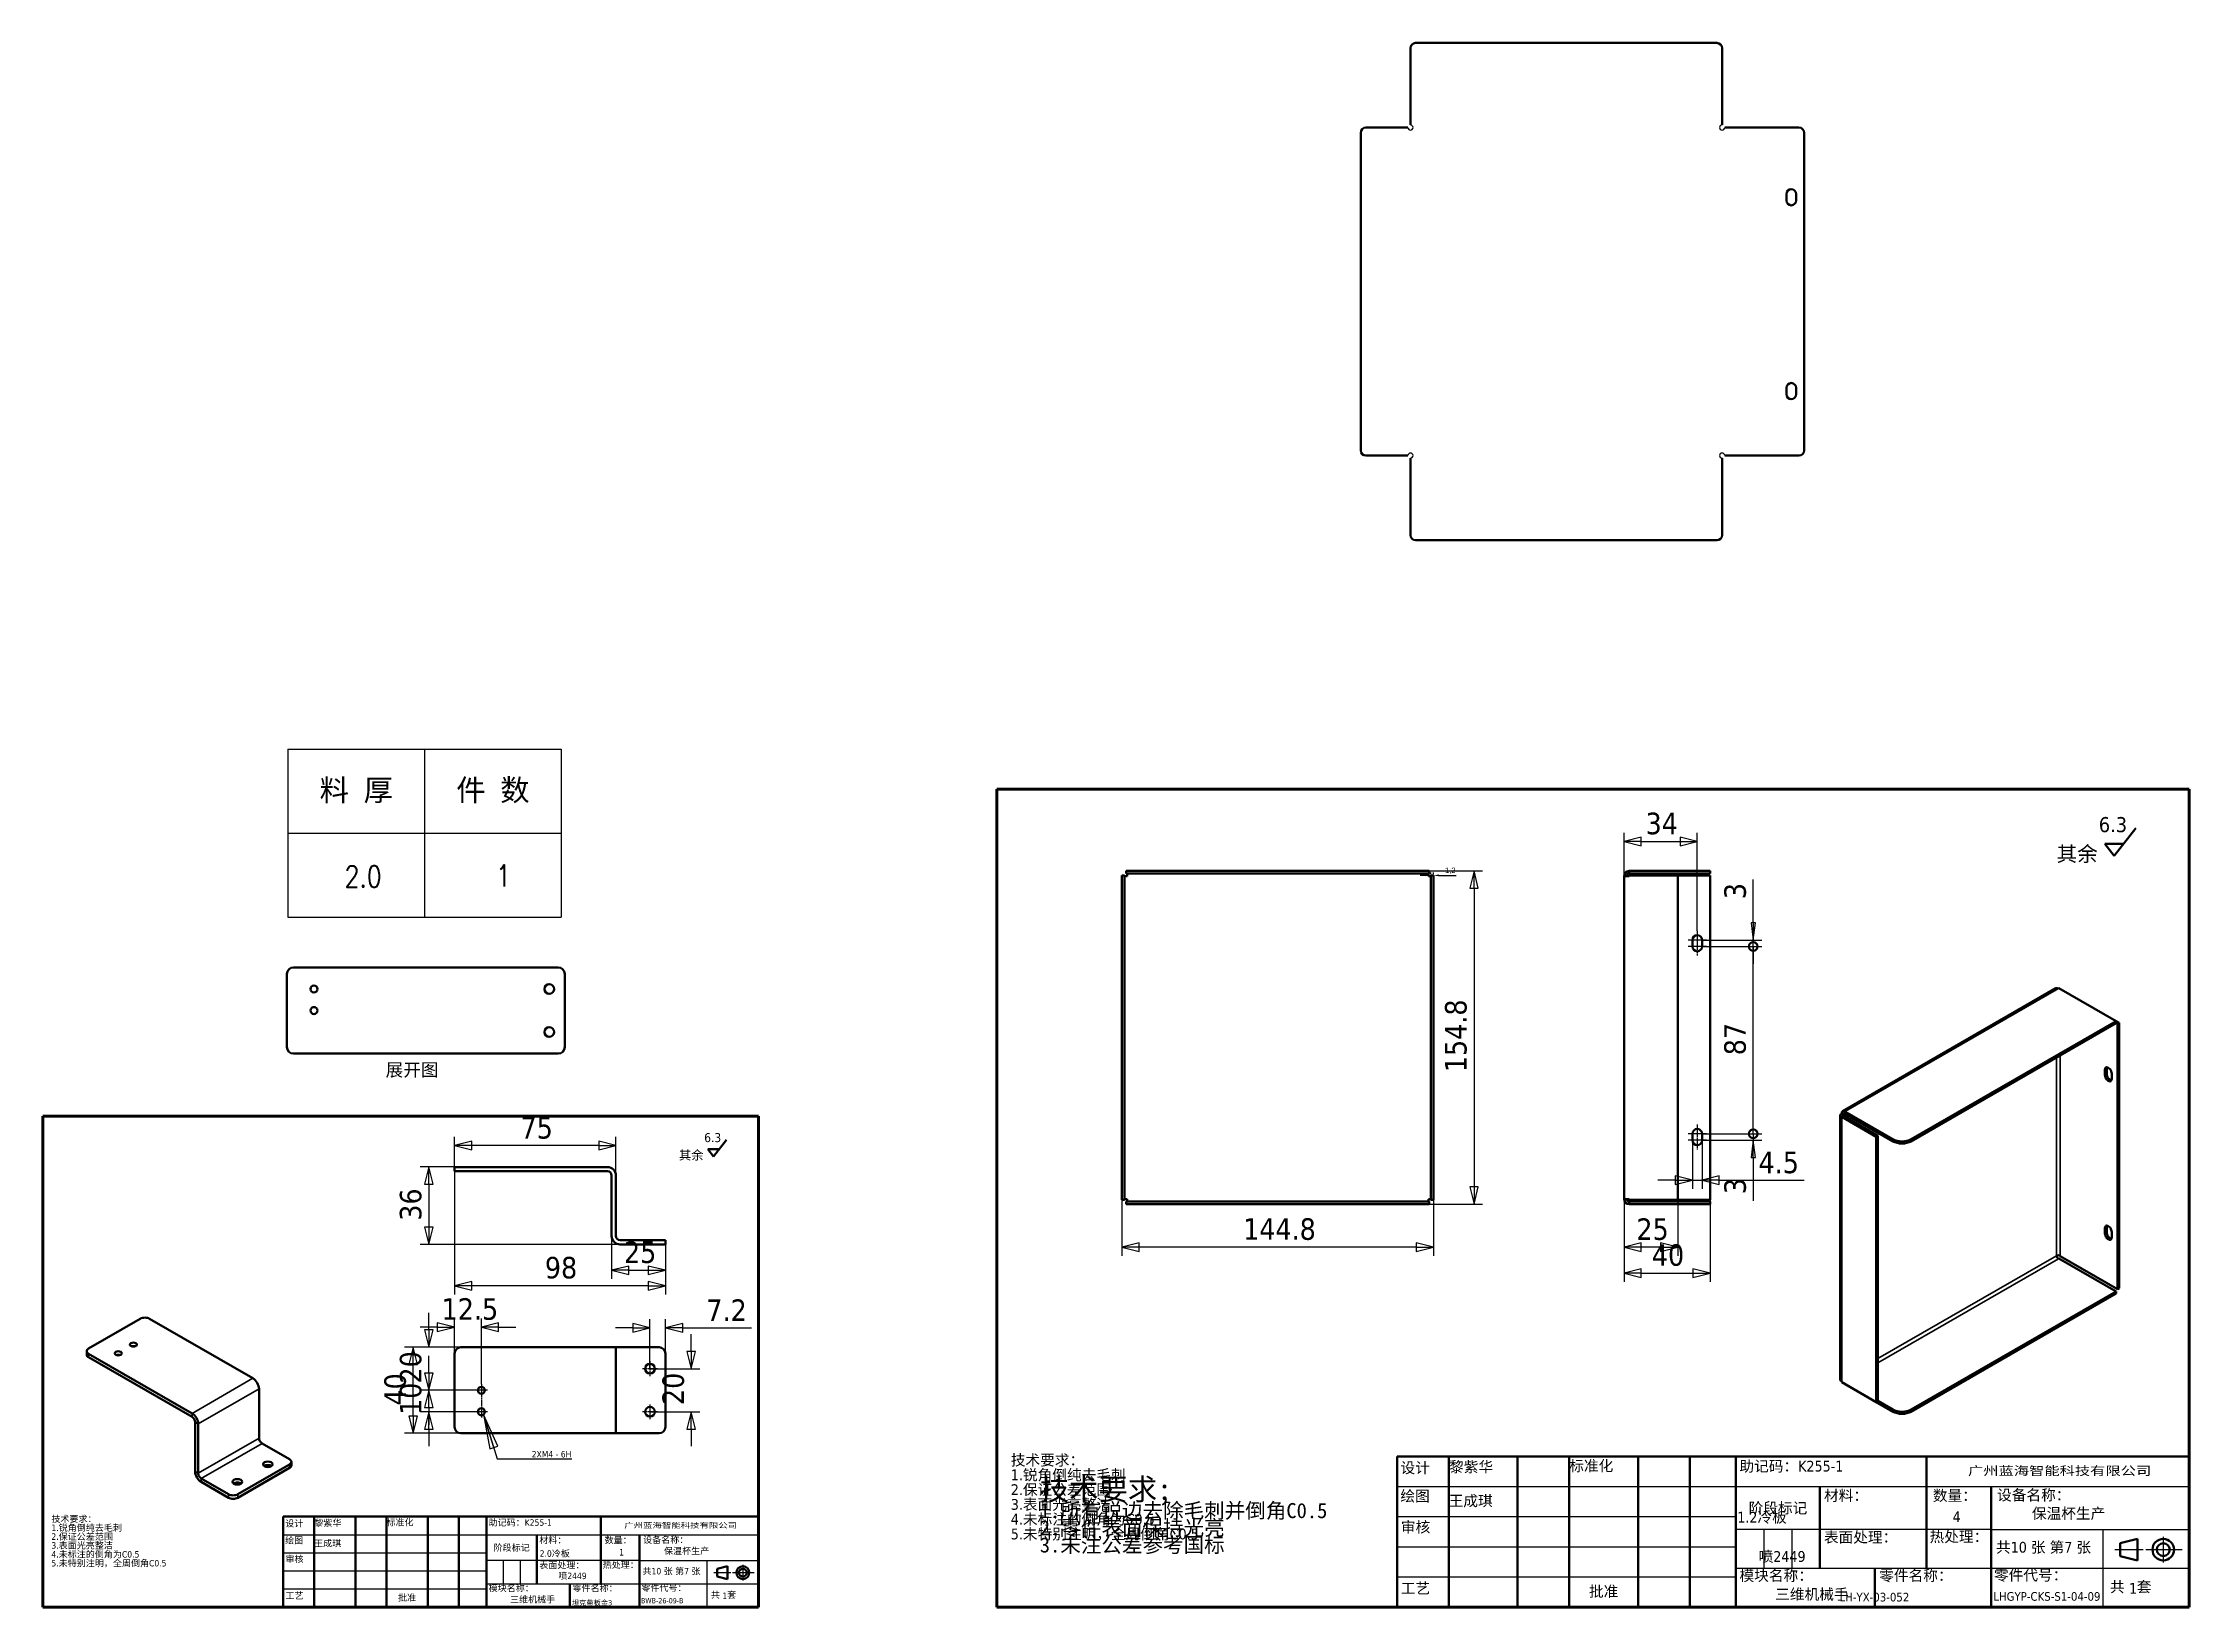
# Model space of a CAD drawing. Header units: millimetres. Extents: x 1472 to 285341, y -86221 to 5170.
# Drawn here: x 4736 to 5733, y 1332 to 2059 of the extents above; entities that cross this region are included whole.
import ezdxf
from ezdxf.enums import TextEntityAlignment as Align

# ---------------------------------------------------------------- set-up
doc = ezdxf.new("R2010")
doc.units = ezdxf.units.MM
doc.linetypes.add('CHAIN', pattern=[0.3543, 0.2362, -0.0295, 0.0591, -0.0295])
for name, color, linetype, lineweight, true_color in [('中心标记 (ISO)', 1, 'Continuous', 25, 0xff0000), ('中心线 (ISO)', 1, 'Continuous', 25, 0xff0000), ('尺寸 (ISO)', 5, 'Continuous', 25, 0x0000ff)]:
    doc.layers.add(name, color=color, linetype=linetype, lineweight=lineweight, true_color=true_color)
for name, color, linetype, lineweight in [('可见 (ISO)', 7, 'Continuous', 50), ('可见窄的 (ISO)', 7, 'Continuous', 35), ('图框 (ISO)', 7, 'Continuous', 70), ('标注线', 3, 'Continuous', 18), ('标题 (ISO)', 7, 'Continuous', 50), ('符号 (ISO)', 7, 'Continuous', 25)]:
    doc.layers.add(name, color=color, linetype=linetype, lineweight=lineweight)
doc.styles.add('DIM', font='romans.shx', dxfattribs={"width": 0.8, "bigfont": 'bigfont.shx'})
doc.styles.get("Standard").update_dxf_attribs({"font": 'arial.ttf'})
doc.styles.add('文本样式19', font='tahoma.ttf')
doc.styles.add('文本样式91', font='tahoma.ttf')
doc.styles.add('注释文本 (ISO)', font='tahoma.ttf')
doc.dimstyles.new('ISO-25', dxfattribs={"dimtxt": 2.5, "dimasz": 2.5, "dimexe": 1.25, "dimexo": 0.625, "dimtad": 1, "dimtxsty": 'Standard', "dimcen": 2.5, "dimadec": 0, "dimazin": 0, "dimtfac": 1, "dimtmove": 0, "dimatfit": 3, "dimfxl": 0, "dimarcsym": 0})
doc.dimstyles.new('默认 (GB)', dxfattribs={"dimscale": 4, "dimtxt": 2.5, "dimasz": 2, "dimexe": 1, "dimexo": 0, "dimgap": 0.75, "dimtad": 1, "dimtoh": 1, "dimrnd": 1e-08, "dimdsep": 46, "dimtxsty": '注释文本 (ISO)', "dimblk": 'Filled-1', "dimcen": 0.09, "dimdle": 10, "dimclrd": 256, "dimclre": 256, "dimclrt": 256, "dimaunit": 1, "dimazin": 2, "dimtfac": 0.8, "dimtdec": 3, "dimtmove": 0, "dimatfit": 3, "dimldrblk": 'Filled-2', "dimfxl": 0, "dimtolj": 1, "dimtzin": 0, "dimlwd": -1, "dimlwe": -1, "dimarcsym": 0})
doc.dimstyles.new('默认 (GB)$7', dxfattribs={"dimscale": 4, "dimtxt": 2.5, "dimasz": 4, "dimexe": 1, "dimexo": 0, "dimgap": 0.75, "dimtad": 1, "dimtoh": 1, "dimrnd": 1e-08, "dimdsep": 46, "dimtxsty": '注释文本 (ISO)', "dimblk": 'Filled-1', "dimcen": 0.09, "dimdle": 10, "dimclrd": 256, "dimclre": 256, "dimclrt": 256, "dimaunit": 1, "dimazin": 2, "dimtfac": 0.8, "dimtdec": 3, "dimtmove": 0, "dimatfit": 3, "dimldrblk": 'Filled-2', "dimfxl": 0, "dimtolj": 1, "dimtzin": 0, "dimlwd": -1, "dimlwe": -1, "dimarcsym": 0})

msp = doc.modelspace()

# ---------------------------------------------------------------- texts
at = {"layer": '符号 (ISO)', "attachment_point": 1, "style": '注释文本 (ISO)'}
for s, insert, char_height, width in [('{\\fTahoma|b0|i0;\\H6.0000;展开图}', (4895.61053, 1584.76766), 6, 24.7536449), ('{喷2449}', (5533.4916, 1358.2076), 5, 36), ('{喷2449}', (4975.79348, 1348.20561), 3, 13.1304703)]:
    msp.add_mtext(s, dxfattribs=dict(at, insert=insert, char_height=char_height, width=width))
at = {"layer": '符号 (ISO)', "insert": (4963.46471, 1401.64091), "char_height": 3, "width": 19.3807047, "attachment_point": 7, "line_spacing_factor": 0.4375, "style": '注释文本 (ISO)'}
msp.add_mtext('{2XM4 - 6H}', dxfattribs=at)
at = {"layer": '符号 (ISO)', "attachment_point": 1, "style": '注释文本 (ISO)'}
for s, insert, char_height in [('{4}', (5623.63792, 1376.64927), 5), ('{1}', (5004.07767, 1359.14364), 3)]:
    msp.add_mtext(s, dxfattribs=dict(at, insert=insert, char_height=char_height))

# ---------------------------------------------------------------- blocks, each defined once
blk = doc.blocks.new('图框 A3-A4')
at = {"layer": '图框 (ISO)'}
for p, q in [((287, 200), (10, 200)), ((10, 200), (10, 10)), ((287, 10), (287, 200)), ((10, 10), (287, 10))]:
    blk.add_line(p, q, dxfattribs=at)
blk = doc.blocks.new('标题栏 GB1')
at = {"layer": '标题 (ISO)'}
for p, q in [((361.15, 211.7), (359.01, 214.46)), ((359.01, 214.46), (363.33, 214.46)), ((361.15, 211.7), (366.21, 218.12)), ((194.57, 65.23), (194.57, 72.23)), ((194.57, 72.23), (378.57, 72.23)), ((206.57, 65.23), (206.57, 72.23)), ((222.57, 65.23), (222.57, 72.23)), ((234.57, 65.23), (234.57, 72.23)), ((250.57, 65.23), (250.57, 72.23)), ((262.57, 65.23), (262.57, 72.23)), ((273.31, 65.23), (273.31, 72.23)), ((317.57, 65.23), (317.57, 72.23)), ((378.57, 72.23), (378.57, 65.23)), ((194.57, 37.23), (194.57, 65.23)), ((206.57, 37.23), (206.57, 65.23)), ((222.57, 44.23), (222.57, 65.23)), ((234.57, 37.23), (234.57, 65.23)), ((250.57, 37.23), (250.57, 65.23)), ((262.57, 37.23), (262.57, 65.23)), ((273.31, 65.23), (273.31, 37.23)), ((317.57, 55.23), (317.57, 65.23)), ((378.57, 65.23), (378.57, 37.23)), ((317.57, 55.23), (317.57, 46.23)), ((366.57, 53.06), (362.57, 52.06)), ((362.57, 52.06), (362.57, 49.06)), ((366.57, 48.06), (366.57, 53.06)), ((305.57, 46.23), (305.57, 37.23)), ((362.57, 49.06), (366.57, 48.06)), ((222.57, 44.23), (222.57, 37.23)), ((378.57, 37.23), (194.57, 37.23))]:
    blk.add_line(p, q, dxfattribs=at)
at = {"layer": '标题 (ISO)', "lineweight": 25}
for p, q in [((194.57, 65.23), (273.31, 65.23)), ((273.31, 65.23), (378.57, 65.23)), ((194.57, 58.23), (273.31, 58.23)), ((332.57, 55.23), (273.31, 55.23)), ((279.81, 55.23), (279.81, 46.23)), ((286.31, 55.23), (286.31, 46.23)), ((332.57, 55.23), (378.57, 55.23)), ((358.57, 55.23), (358.57, 46.23)), ((194.57, 51.23), (273.31, 51.23)), ((361.32, 50.56), (367.88, 50.56)), ((368.55, 50.56), (370.07, 50.56)), ((370.07, 50.56), (376.97, 50.56)), ((372.58, 53.56), (372.58, 47.56)), ((273.31, 46.23), (378.57, 46.23)), ((358.57, 46.23), (358.57, 37.23)), ((194.57, 44.23), (273.31, 44.23))]:
    blk.add_line(p, q, dxfattribs=at)
at = {"layer": '标题 (ISO)', "lineweight": 50}
for p, q in [((292.81, 65.23), (292.81, 46.23)), ((332.57, 65.23), (332.57, 37.23))]:
    blk.add_line(p, q, dxfattribs=at)
at = {"layer": '标题 (ISO)'}
for radius in [2.5, 1.5]:
    blk.add_circle((372.57, 50.56), radius, dxfattribs=at)
at = {"layer": '标题 (ISO)', "style": '注释文本 (ISO)'}
blk.add_text('阶段标记', height=2.5, dxfattribs=at).set_placement((283.06, 60.23), align=Align.MIDDLE_CENTER)
for s, insert, char_height, attachment_point in [('\\fTahoma|b0|i0;\\H3.5000;6.3', (357.6, 220.71), 3.5, 1), ('\\fTahoma|b0|i0;\\H3.5000;其余', (347.8, 213.91), 3.5, 1), ('\\fTahoma|b0|i0;设计', (195.38, 70.83), 2.5, 1), ('\\f仿宋|b0|i0;\\H2.5000;黎紫华', (206.66, 71.05), 2.5, 1), ('\\fTahoma|b0|i0;标准化', (234.57, 71.28), 2.5, 1), ('助记码：K255-1', (274.11, 71.21), 2.5, 1), ('\\fTahoma|b0|i0;\\W1.30;\\H2.0000;广州\\fArial|b0|i0;\\W1.30;\\H2.0000;蓝海\\fTahoma|b0|i0;\\W1.30;\\H2.0000;智能科技有限公司', (348.5, 68.73), 2, 5), ('\\fTahoma|b0|i0;设备名称：', (333.96, 64.5), 2.5, 1), ('\\fTahoma|b0|i0;绘图', (195.35, 64.28), 2.5, 1), ('\\fTahoma|b0|i0;材料：', (293.76, 64.39), 2.5, 1), ('\\fTahoma|b0|i0;数量：', (319.04, 64.37), 2.5, 1), ('保温杯生产', (342.05, 60.22), 2.5, 1), ('\\fTahoma|b0|i0;审核', (195.48, 57.07), 2.5, 1), ('\\fTahoma|b0|i0;热处理：', (318.29, 54.82), 2.5, 1), ('\\fTahoma|b0|i0;模块名称：', (274.14, 45.81), 2.5, 1), ('\\fTahoma|b0|i0;零件名称：', (306.59, 45.8), 2.5, 1), ('\\fTahoma|b0|i0;零件代号：', (333.25, 45.9), 2.5, 1), ('\\fTahoma|b0|i0;批准', (242.57, 40.73), 2.5, 5), ('三维机械手', (282.42, 41.45), 2.5, 1), ('1', (364.63, 42.81), 2.5, 1)]:
    blk.add_mtext(s, dxfattribs=dict(at, insert=insert, char_height=char_height, attachment_point=attachment_point))
at = {"layer": '标题 (ISO)', "insert": (104.85, 72.61), "char_height": 2.5, "attachment_point": 1, "line_spacing_factor": 0.823237, "style": '注释文本 (ISO)'}
blk.add_mtext('\\fTahoma|b0|i0;技术要求：\\P1.锐角倒纯去毛刺\\P2.保证公差范围\\P3.表面光亮整洁\\P4.未标注的倒角为C0.5\\P5.未特别注明，全周倒角C0.5\\P', dxfattribs=at)
at = {"layer": '标题 (ISO)', "char_height": 2.5, "attachment_point": 1, "style": '注释文本 (ISO)'}
for s, insert, width in [('\\f仿宋|b0|i0;\\H2.5000;王成琪', (206.57, 63.16), 11.2281), ('\\fTahoma|b0|i0;表面处理：', (293.74, 54.71), 17.19), ('\\fTahoma|b0|i0;工艺', (195.45, 42.85), 6.876), ('\\fTahoma|b0|i0;  共   套', (358.32, 43.18), 17.7919)]:
    blk.add_mtext(s, dxfattribs=dict(at, insert=insert, width=width))
at = {"layer": '标题 (ISO)', "insert": (333.72, 52.37), "char_height": 2.5, "width": 27.2374, "attachment_point": 1, "line_spacing_factor": 0.987884, "style": '注释文本 (ISO)'}
blk.add_mtext('共10 张 第7 张', dxfattribs=at)
at = {"layer": '标题 (ISO)'}
for tag, p, height, style in [('材料_001', (293.5, 56.7), 2.5, '注释文本 (ISO)'), ('零件代号_001', (306.4, 37.87), 2, '文本样式91'), ('描述_001', (333.1, 38.7), 2, '文本样式91')]:
    blk.add_attdef(tag, p, '', height=height, dxfattribs=dict(at, style=style))
at = {"layer": '标题 (ISO)', "style": '文本样式91'}
blk.add_attdef('热处理', text='', height=2, dxfattribs=at).set_placement((318.2, 50.63), align=Align.TOP_LEFT)
at = {"layer": '标题 (ISO)', "style": '文本样式19'}
for tag, p in [('工程核准人', (256.57, 40.73)), ('工程批准日期', (267.94, 40.73))]:
    blk.add_attdef(tag, text='', height=1, dxfattribs=at).set_placement(p, align=Align.MIDDLE_CENTER)
blk = doc.blocks.new('Filled-1')
at = {"color": 0}
for p, q in [((0, 0), (-1, 0.25)), ((-1, 0.25), (-1, -0.25)), ((-1, 0), (0, 0)), ((-1, -0.25), (0, 0))]:
    blk.add_line(p, q, dxfattribs=at)
at = {"color": 0, "flags": 128}
blk.add_lwpolyline([(-1, -0.25), (0, 0), (-1, 0.25), (-1, -0.25)], dxfattribs=at)
at = {"color": 0}
blk.add_solid([(-1, -0.25), (0, 0), (-1, 0.25), (-1, -0.25)], dxfattribs=at)
blk = doc.blocks.new('*D69')
at = {"layer": 'Defpoints', "color": 0, "transparency": 16777216}
for p in [(4908.4, 1452.92), (4930.6, 1452.92), (4930.6, 1412.92)]:
    blk.add_point(p, dxfattribs=at)
at = {"layer": '尺寸 (ISO)', "transparency": 16777216}
for p, q in [((4930.6, 1452.92), (4904.4, 1452.92)), ((4908.4, 1420.92), (4908.4, 1444.92)), ((4930.6, 1412.92), (4904.4, 1412.92))]:
    blk.add_line(p, q, dxfattribs=at)
at = {"layer": '尺寸 (ISO)', "transparency": 16777216, "xscale": 8, "yscale": 8, "zscale": 8}
for p, rotation in [((4908.4, 1452.92), 90), ((4908.4, 1412.92), 270)]:
    blk.add_blockref('Filled-1', p, dxfattribs=dict(at, rotation=rotation))
at = {"layer": '尺寸 (ISO)', "transparency": 16777216, "insert": (4894.99, 1425.81), "char_height": 10, "attachment_point": 1, "rotation": 90, "style": '注释文本 (ISO)'}
blk.add_mtext('\\A1;40', dxfattribs=at)
blk = doc.blocks.new('Filled-2')
at = {"color": 0}
for p, q in [((0, 0), (-1, 0.125)), ((-1, 0.125), (-1, -0.125)), ((-1, 0), (0, 0)), ((-1, -0.125), (0, 0))]:
    blk.add_line(p, q, dxfattribs=at)
at = {"color": 0, "flags": 128}
blk.add_lwpolyline([(-1, -0.125), (0, 0), (-1, 0.125), (-1, -0.125)], dxfattribs=at)
at = {"color": 0}
blk.add_solid([(-1, -0.125), (0, 0), (-1, 0.125), (-1, -0.125)], dxfattribs=at)
blk = doc.blocks.new('*D70')
at = {"layer": 'Defpoints', "color": 0, "transparency": 16777216}
for p in [(4927.6, 1534.63), (5025.6, 1500.63), (4927.6, 1481.43)]:
    blk.add_point(p, dxfattribs=at)
at = {"layer": '尺寸 (ISO)', "transparency": 16777216}
for p, q in [((4927.6, 1534.63), (4927.6, 1477.43)), ((5025.6, 1500.63), (5025.6, 1477.43)), ((5017.6, 1481.43), (4935.6, 1481.43))]:
    blk.add_line(p, q, dxfattribs=at)
at = {"layer": '尺寸 (ISO)', "transparency": 16777216, "xscale": 8, "yscale": 8, "zscale": 8, "rotation": 180}
blk.add_blockref('Filled-1', (4927.6, 1481.43), dxfattribs=at)
at = {"layer": '尺寸 (ISO)', "transparency": 16777216, "xscale": 8, "yscale": 8, "zscale": 8}
blk.add_blockref('Filled-1', (5025.6, 1481.43), dxfattribs=at)
at = {"layer": '尺寸 (ISO)', "transparency": 16777216, "insert": (4969.58, 1494.88), "char_height": 10, "attachment_point": 1, "style": '注释文本 (ISO)'}
blk.add_mtext('\\A1;98', dxfattribs=at)
blk = doc.blocks.new('*D71')
at = {"layer": 'Defpoints', "color": 0, "transparency": 16777216}
for p in [(4930.6, 1536.63), (4915.6, 1500.63), (5004.6, 1500.63)]:
    blk.add_point(p, dxfattribs=at)
at = {"layer": '尺寸 (ISO)', "transparency": 16777216}
for p, q in [((4930.6, 1536.63), (4911.6, 1536.63)), ((4915.6, 1528.63), (4915.6, 1508.63)), ((5004.6, 1500.63), (4911.6, 1500.63))]:
    blk.add_line(p, q, dxfattribs=at)
at = {"layer": '尺寸 (ISO)', "transparency": 16777216, "xscale": 8, "yscale": 8, "zscale": 8}
for p, rotation in [((4915.6, 1536.63), 90), ((4915.6, 1500.63), 270)]:
    blk.add_blockref('Filled-1', p, dxfattribs=dict(at, rotation=rotation))
at = {"layer": '尺寸 (ISO)', "transparency": 16777216, "insert": (4902.18, 1511.66), "char_height": 10, "attachment_point": 1, "rotation": 90, "style": '注释文本 (ISO)'}
blk.add_mtext('\\A1;36', dxfattribs=at)
blk = doc.blocks.new('*D72')
at = {"layer": 'Defpoints', "color": 0, "transparency": 16777216}
for p in [(4927.6, 1462.26), (4927.6, 1449.92), (4940.1, 1435.74)]:
    blk.add_point(p, dxfattribs=at)
at = {"layer": '尺寸 (ISO)', "transparency": 16777216}
for p, q in [((4927.6, 1449.92), (4927.6, 1466.26)), ((4940.1, 1435.74), (4940.1, 1466.26)), ((4919.6, 1462.26), (4911.6, 1462.26)), ((4948.1, 1462.26), (4956.1, 1462.26))]:
    blk.add_line(p, q, dxfattribs=at)
at = {"layer": '尺寸 (ISO)', "transparency": 16777216, "xscale": 8, "yscale": 8, "zscale": 8}
blk.add_blockref('Filled-1', (4927.6, 1462.26), dxfattribs=at)
at = {"layer": '尺寸 (ISO)', "transparency": 16777216, "xscale": 8, "yscale": 8, "zscale": 8, "rotation": 180}
blk.add_blockref('Filled-1', (4940.1, 1462.26), dxfattribs=at)
at = {"layer": '尺寸 (ISO)', "transparency": 16777216, "insert": (4921.62, 1475.68), "char_height": 10, "attachment_point": 1, "style": '注释文本 (ISO)'}
blk.add_mtext('\\A1;12.5', dxfattribs=at)
blk = doc.blocks.new('*D73')
at = {"layer": 'Defpoints', "color": 0, "transparency": 16777216}
for p in [(4915.6, 1452.92), (4930.6, 1452.92), (4940.1, 1432.92)]:
    blk.add_point(p, dxfattribs=at)
at = {"layer": '尺寸 (ISO)', "transparency": 16777216}
for p, q in [((4915.6, 1460.92), (4915.6, 1468.92)), ((4930.6, 1452.92), (4911.6, 1452.92)), ((4940.1, 1432.92), (4911.6, 1432.92)), ((4915.6, 1424.92), (4915.6, 1416.92))]:
    blk.add_line(p, q, dxfattribs=at)
at = {"layer": '尺寸 (ISO)', "transparency": 16777216, "xscale": 8, "yscale": 8, "zscale": 8}
for p, rotation in [((4915.6, 1452.92), 270), ((4915.6, 1432.92), 90)]:
    blk.add_blockref('Filled-1', p, dxfattribs=dict(at, rotation=rotation))
at = {"layer": '尺寸 (ISO)', "transparency": 16777216, "insert": (4902.18, 1436.06), "char_height": 10, "attachment_point": 1, "rotation": 90, "style": '注释文本 (ISO)'}
blk.add_mtext('\\A1;20', dxfattribs=at)
blk = doc.blocks.new('*D76')
at = {"layer": 'Defpoints', "color": 0, "transparency": 16777216}
for p in [(4940.1, 1432.92), (4915.6, 1422.92), (4940.1, 1422.92)]:
    blk.add_point(p, dxfattribs=at)
at = {"layer": '尺寸 (ISO)', "transparency": 16777216}
for p, q in [((4915.6, 1440.92), (4915.6, 1448.92)), ((4940.1, 1432.92), (4911.6, 1432.92)), ((4940.1, 1422.92), (4911.6, 1422.92)), ((4915.6, 1414.92), (4915.6, 1406.92))]:
    blk.add_line(p, q, dxfattribs=at)
at = {"layer": '尺寸 (ISO)', "transparency": 16777216, "xscale": 8, "yscale": 8, "zscale": 8}
for p, rotation in [((4915.6, 1432.92), 270), ((4915.6, 1422.92), 90)]:
    blk.add_blockref('Filled-1', p, dxfattribs=dict(at, rotation=rotation))
at = {"layer": '尺寸 (ISO)', "transparency": 16777216, "insert": (4902.19, 1421.45), "char_height": 10, "attachment_point": 1, "rotation": 90, "style": '注释文本 (ISO)'}
blk.add_mtext('\\A1;10', dxfattribs=at)
blk = doc.blocks.new('*D77')
at = {"layer": 'Defpoints', "color": 0, "transparency": 16777216}
for p in [(4927.6, 1546.63), (4927.6, 1536.63), (5002.6, 1532.63)]:
    blk.add_point(p, dxfattribs=at)
at = {"layer": '尺寸 (ISO)', "transparency": 16777216}
for p, q in [((4927.6, 1536.63), (4927.6, 1550.63)), ((4994.6, 1546.63), (4935.6, 1546.63)), ((5002.6, 1532.63), (5002.6, 1550.63))]:
    blk.add_line(p, q, dxfattribs=at)
at = {"layer": '尺寸 (ISO)', "transparency": 16777216, "xscale": 8, "yscale": 8, "zscale": 8, "rotation": 180}
blk.add_blockref('Filled-1', (4927.6, 1546.63), dxfattribs=at)
at = {"layer": '尺寸 (ISO)', "transparency": 16777216, "xscale": 8, "yscale": 8, "zscale": 8}
blk.add_blockref('Filled-1', (5002.6, 1546.63), dxfattribs=at)
at = {"layer": '尺寸 (ISO)', "transparency": 16777216, "insert": (4958.27, 1559.84), "char_height": 10, "attachment_point": 1, "style": '注释文本 (ISO)'}
blk.add_mtext('\\A1;75', dxfattribs=at)
blk = doc.blocks.new('*D78')
at = {"layer": 'Defpoints', "color": 0, "transparency": 16777216}
for p in [(5000.6, 1504.63), (5025.6, 1500.63), (5025.6, 1488.63)]:
    blk.add_point(p, dxfattribs=at)
at = {"layer": '尺寸 (ISO)', "transparency": 16777216}
for p, q in [((5000.6, 1504.63), (5000.6, 1484.63)), ((5025.6, 1500.63), (5025.6, 1484.63)), ((5008.6, 1488.63), (5017.6, 1488.63))]:
    blk.add_line(p, q, dxfattribs=at)
at = {"layer": '尺寸 (ISO)', "transparency": 16777216, "xscale": 8, "yscale": 8, "zscale": 8, "rotation": 180}
blk.add_blockref('Filled-1', (5000.6, 1488.63), dxfattribs=at)
at = {"layer": '尺寸 (ISO)', "transparency": 16777216, "xscale": 8, "yscale": 8, "zscale": 8}
blk.add_blockref('Filled-1', (5025.6, 1488.63), dxfattribs=at)
at = {"layer": '尺寸 (ISO)', "transparency": 16777216, "insert": (5006.33, 1502.04), "char_height": 10, "attachment_point": 1, "style": '注释文本 (ISO)'}
blk.add_mtext('\\A1;25', dxfattribs=at)
blk = doc.blocks.new('*D79')
at = {"layer": 'Defpoints', "color": 0, "transparency": 16777216}
for p in [(5018.4, 1442.92), (5018.4, 1422.92), (5037.6, 1422.92)]:
    blk.add_point(p, dxfattribs=at)
at = {"layer": '尺寸 (ISO)', "transparency": 16777216}
for p, q in [((5037.6, 1450.92), (5037.6, 1458.92)), ((5018.4, 1442.92), (5041.6, 1442.92)), ((5018.4, 1422.92), (5041.6, 1422.92)), ((5037.6, 1414.92), (5037.6, 1406.92))]:
    blk.add_line(p, q, dxfattribs=at)
at = {"layer": '尺寸 (ISO)', "transparency": 16777216, "xscale": 8, "yscale": 8, "zscale": 8}
for p, rotation in [((5037.6, 1442.92), 270), ((5037.6, 1422.92), 90)]:
    blk.add_blockref('Filled-1', p, dxfattribs=dict(at, rotation=rotation))
at = {"layer": '尺寸 (ISO)', "transparency": 16777216, "insert": (5024.18, 1426.06), "char_height": 10, "attachment_point": 1, "rotation": 90, "style": '注释文本 (ISO)'}
blk.add_mtext('\\A1;20', dxfattribs=at)
blk = doc.blocks.new('*D80')
at = {"layer": 'Defpoints', "color": 0, "transparency": 16777216}
for p in [(5018.4, 1461.92), (5025.6, 1449.92), (5018.4, 1442.92)]:
    blk.add_point(p, dxfattribs=at)
at = {"layer": '尺寸 (ISO)', "transparency": 16777216}
for p, q in [((5018.4, 1442.92), (5018.4, 1465.92)), ((5025.6, 1449.92), (5025.6, 1465.92)), ((5010.4, 1461.92), (5002.4, 1461.92)), ((5033.6, 1461.92), (5065.51, 1461.92))]:
    blk.add_line(p, q, dxfattribs=at)
at = {"layer": '尺寸 (ISO)', "transparency": 16777216, "xscale": 8, "yscale": 8, "zscale": 8}
blk.add_blockref('Filled-1', (5018.4, 1461.92), dxfattribs=at)
at = {"layer": '尺寸 (ISO)', "transparency": 16777216, "xscale": 8, "yscale": 8, "zscale": 8, "rotation": 180}
blk.add_blockref('Filled-1', (5025.6, 1461.92), dxfattribs=at)
at = {"layer": '尺寸 (ISO)', "transparency": 16777216, "insert": (5044.6, 1475.13), "char_height": 10, "attachment_point": 1, "style": '注释文本 (ISO)'}
blk.add_mtext('\\A1;7.2', dxfattribs=at)
blk = doc.blocks.new('*D93')
at = {"layer": 'Defpoints', "color": 0, "transparency": 16777216}
for p in [(5237.66, 1521.4), (5382.46, 1521.4), (5237.66, 1499.36)]:
    blk.add_point(p, dxfattribs=at)
at = {"layer": '尺寸 (ISO)', "transparency": 16777216}
for p, q in [((5237.66, 1521.4), (5237.66, 1495.36)), ((5382.46, 1521.4), (5382.46, 1495.36)), ((5374.46, 1499.36), (5245.66, 1499.36))]:
    blk.add_line(p, q, dxfattribs=at)
at = {"layer": '尺寸 (ISO)', "transparency": 16777216, "xscale": 8, "yscale": 8, "zscale": 8, "rotation": 180}
blk.add_blockref('Filled-1', (5237.66, 1499.36), dxfattribs=at)
at = {"layer": '尺寸 (ISO)', "transparency": 16777216, "xscale": 8, "yscale": 8, "zscale": 8}
blk.add_blockref('Filled-1', (5382.46, 1499.36), dxfattribs=at)
at = {"layer": '尺寸 (ISO)', "transparency": 16777216, "insert": (5293.99, 1512.81), "char_height": 10, "attachment_point": 1, "style": '注释文本 (ISO)'}
blk.add_mtext('\\A1;144.8', dxfattribs=at)
blk = doc.blocks.new('*D94')
at = {"layer": 'Defpoints', "color": 0, "transparency": 16777216}
for p in [(5380.41, 1674.16), (5380.41, 1519.36), (5401.26, 1519.36)]:
    blk.add_point(p, dxfattribs=at)
at = {"layer": '尺寸 (ISO)', "transparency": 16777216}
for p, q in [((5380.41, 1674.16), (5405.26, 1674.16)), ((5401.26, 1666.16), (5401.26, 1527.36)), ((5380.41, 1519.36), (5405.26, 1519.36))]:
    blk.add_line(p, q, dxfattribs=at)
at = {"layer": '尺寸 (ISO)', "transparency": 16777216, "xscale": 8, "yscale": 8, "zscale": 8}
for p, rotation in [((5401.26, 1674.16), 90), ((5401.26, 1519.36), 270)]:
    blk.add_blockref('Filled-1', p, dxfattribs=dict(at, rotation=rotation))
at = {"layer": '尺寸 (ISO)', "transparency": 16777216, "insert": (5387.8, 1580.68), "char_height": 10, "attachment_point": 1, "rotation": 90, "style": '注释文本 (ISO)'}
blk.add_mtext('\\A1;154.8', dxfattribs=at)
blk = doc.blocks.new('*D95')
at = {"layer": 'Defpoints', "color": 0, "transparency": 16777216}
for p in [(5470.98, 1521.76), (5495.98, 1521.4), (5470.98, 1499.36)]:
    blk.add_point(p, dxfattribs=at)
at = {"layer": '尺寸 (ISO)', "transparency": 16777216}
for p, q in [((5470.98, 1521.76), (5470.98, 1495.36)), ((5495.98, 1521.4), (5495.98, 1495.36)), ((5487.98, 1499.36), (5478.98, 1499.36))]:
    blk.add_line(p, q, dxfattribs=at)
at = {"layer": '尺寸 (ISO)', "transparency": 16777216, "xscale": 8, "yscale": 8, "zscale": 8, "rotation": 180}
blk.add_blockref('Filled-1', (5470.98, 1499.36), dxfattribs=at)
at = {"layer": '尺寸 (ISO)', "transparency": 16777216, "xscale": 8, "yscale": 8, "zscale": 8}
blk.add_blockref('Filled-1', (5495.98, 1499.36), dxfattribs=at)
at = {"layer": '尺寸 (ISO)', "transparency": 16777216, "insert": (5476.71, 1512.77), "char_height": 10, "attachment_point": 1, "style": '注释文本 (ISO)'}
blk.add_mtext('\\A1;25', dxfattribs=at)
blk = doc.blocks.new('*D96')
at = {"layer": 'Defpoints', "color": 0, "transparency": 16777216}
for p in [(5470.98, 1521.76), (5510.98, 1521.4), (5510.98, 1487.36)]:
    blk.add_point(p, dxfattribs=at)
at = {"layer": '尺寸 (ISO)', "transparency": 16777216}
for p, q in [((5470.98, 1521.76), (5470.98, 1483.36)), ((5510.98, 1521.4), (5510.98, 1483.36)), ((5478.98, 1487.36), (5502.98, 1487.36))]:
    blk.add_line(p, q, dxfattribs=at)
at = {"layer": '尺寸 (ISO)', "transparency": 16777216, "xscale": 8, "yscale": 8, "zscale": 8, "rotation": 180}
blk.add_blockref('Filled-1', (5470.98, 1487.36), dxfattribs=at)
at = {"layer": '尺寸 (ISO)', "transparency": 16777216, "xscale": 8, "yscale": 8, "zscale": 8}
blk.add_blockref('Filled-1', (5510.98, 1487.36), dxfattribs=at)
at = {"layer": '尺寸 (ISO)', "transparency": 16777216, "insert": (5483.9, 1500.76), "char_height": 10, "attachment_point": 1, "style": '注释文本 (ISO)'}
blk.add_mtext('\\A1;40', dxfattribs=at)
blk = doc.blocks.new('_DotSmall')
at = {"color": 0, "linetype": 'ByBlock', "const_width": 0.5}
blk.add_lwpolyline([(-0.0625, 0, 1), (0.0625, 0, 1)], format="xyb", close=True, dxfattribs=at)
blk = doc.blocks.new('*D97')
at = {"layer": 'Defpoints', "color": 0, "transparency": 16777216}
for p in [(5507.23, 1552.06), (5507.23, 1549.06), (5530.98, 1552.06)]:
    blk.add_point(p, dxfattribs=at)
at = {"layer": '尺寸 (ISO)', "transparency": 16777216}
for p, q in [((5530.98, 1552.06), (5530.98, 1568.06)), ((5507.23, 1552.06), (5534.98, 1552.06)), ((5507.23, 1549.06), (5534.98, 1549.06)), ((5530.98, 1552.06), (5530.98, 1549.06)), ((5530.98, 1541.06), (5530.98, 1520.98))]:
    blk.add_line(p, q, dxfattribs=at)
at = {"layer": '尺寸 (ISO)', "transparency": 16777216, "xscale": 8, "yscale": 8, "zscale": 8}
for name, p, rotation in [('_DotSmall', (5530.98, 1552.06), 270), ('Filled-2', (5530.98, 1549.06), 90)]:
    blk.add_blockref(name, p, dxfattribs=dict(at, rotation=rotation))
at = {"layer": '尺寸 (ISO)', "transparency": 16777216, "insert": (5517.56, 1523.98), "char_height": 10, "attachment_point": 1, "rotation": 90, "style": '注释文本 (ISO)'}
blk.add_mtext('\\A1;3', dxfattribs=at)
blk = doc.blocks.new('*D98')
at = {"layer": 'Defpoints', "color": 0, "transparency": 16777216}
for p in [(5507.23, 1642.06), (5507.23, 1639.06), (5530.98, 1642.06)]:
    blk.add_point(p, dxfattribs=at)
at = {"layer": '尺寸 (ISO)', "transparency": 16777216}
for p, q in [((5530.98, 1650.06), (5530.98, 1670.13)), ((5507.23, 1642.06), (5534.98, 1642.06)), ((5507.23, 1639.06), (5534.98, 1639.06)), ((5530.98, 1639.06), (5530.98, 1642.06)), ((5530.98, 1639.06), (5530.98, 1631.06))]:
    blk.add_line(p, q, dxfattribs=at)
at = {"layer": '尺寸 (ISO)', "transparency": 16777216, "xscale": 8, "yscale": 8, "zscale": 8}
for name, p, rotation in [('Filled-2', (5530.98, 1642.06), 270), ('_DotSmall', (5530.98, 1639.06), 90)]:
    blk.add_blockref(name, p, dxfattribs=dict(at, rotation=rotation))
at = {"layer": '尺寸 (ISO)', "transparency": 16777216, "insert": (5517.56, 1661.06), "char_height": 10, "attachment_point": 1, "rotation": 90, "style": '注释文本 (ISO)'}
blk.add_mtext('\\A1;3', dxfattribs=at)
blk = doc.blocks.new('*D99')
at = {"layer": 'Defpoints', "color": 0, "transparency": 16777216}
for p in [(5507.23, 1639.06), (5530.98, 1639.06), (5507.23, 1552.06)]:
    blk.add_point(p, dxfattribs=at)
at = {"layer": '尺寸 (ISO)', "transparency": 16777216}
for p, q in [((5507.23, 1639.06), (5534.98, 1639.06)), ((5530.98, 1552.06), (5530.98, 1639.06)), ((5507.23, 1552.06), (5534.98, 1552.06))]:
    blk.add_line(p, q, dxfattribs=at)
at = {"layer": '尺寸 (ISO)', "transparency": 16777216, "xscale": 8, "yscale": 8, "zscale": 8}
for p, rotation in [((5530.98, 1639.06), 90), ((5530.98, 1552.06), 270)]:
    blk.add_blockref('_DotSmall', p, dxfattribs=dict(at, rotation=rotation))
at = {"layer": '尺寸 (ISO)', "transparency": 16777216, "insert": (5517.52, 1588.54), "char_height": 10, "attachment_point": 1, "rotation": 90, "style": '注释文本 (ISO)'}
blk.add_mtext('\\A1;87', dxfattribs=at)
blk = doc.blocks.new('*D100')
at = {"layer": 'Defpoints', "color": 0, "transparency": 16777216}
for p in [(5504.98, 1687.79), (5470.98, 1671.76), (5504.98, 1646.31)]:
    blk.add_point(p, dxfattribs=at)
at = {"layer": '尺寸 (ISO)', "transparency": 16777216}
for p, q in [((5470.98, 1671.76), (5470.98, 1691.79)), ((5478.98, 1687.79), (5496.98, 1687.79)), ((5504.98, 1646.31), (5504.98, 1691.79))]:
    blk.add_line(p, q, dxfattribs=at)
at = {"layer": '尺寸 (ISO)', "transparency": 16777216, "xscale": 8, "yscale": 8, "zscale": 8, "rotation": 180}
blk.add_blockref('Filled-1', (5470.98, 1687.79), dxfattribs=at)
at = {"layer": '尺寸 (ISO)', "transparency": 16777216, "xscale": 8, "yscale": 8, "zscale": 8}
blk.add_blockref('Filled-1', (5504.98, 1687.79), dxfattribs=at)
at = {"layer": '尺寸 (ISO)', "transparency": 16777216, "insert": (5480.97, 1701.21), "char_height": 10, "attachment_point": 1, "style": '注释文本 (ISO)'}
blk.add_mtext('\\A1;34', dxfattribs=at)
blk = doc.blocks.new('*D101')
at = {"layer": 'Defpoints', "color": 0, "transparency": 16777216}
for p in [(5502.73, 1549.06), (5507.23, 1549.06), (5502.73, 1530.56)]:
    blk.add_point(p, dxfattribs=at)
at = {"layer": '尺寸 (ISO)', "transparency": 16777216}
for p, q in [((5502.73, 1549.06), (5502.73, 1526.56)), ((5507.23, 1549.06), (5507.23, 1526.56)), ((5494.73, 1530.56), (5486.73, 1530.56)), ((5502.73, 1530.56), (5507.23, 1530.56)), ((5515.23, 1530.56), (5554.67, 1530.56))]:
    blk.add_line(p, q, dxfattribs=at)
at = {"layer": '尺寸 (ISO)', "transparency": 16777216, "xscale": 8, "yscale": 8, "zscale": 8}
blk.add_blockref('Filled-1', (5502.73, 1530.56), dxfattribs=at)
at = {"layer": '尺寸 (ISO)', "transparency": 16777216, "xscale": 8, "yscale": 8, "zscale": 8, "rotation": 180}
blk.add_blockref('Filled-1', (5507.23, 1530.56), dxfattribs=at)
at = {"layer": '尺寸 (ISO)', "transparency": 16777216, "insert": (5533.47, 1543.76), "char_height": 10, "attachment_point": 1, "style": '注释文本 (ISO)'}
blk.add_mtext('\\A1;4.5', dxfattribs=at)
blk = doc.blocks.new('加工')
at = {"layer": '符号 (ISO)', "insert": (-36.68, 11.05), "char_height": 2.5, "width": 80.4946, "attachment_point": 1, "line_spacing_factor": 0.683636, "style": '注释文本 (ISO)'}
blk.add_mtext('{\\fFangSong|b0|i0|c134|p49;\\H2x;技术要求\\fFangSong|b0|i0|c0|p49;;\\P\\H0.7x;1.\\fFangSong|b0|i0|c134|p49;所有锐边去除毛刺并倒角\\fFangSong|b0|i0|c0|p49;C0.5\\H2.12498x; \\H0.47059x;\\P2.\\fFangSong|b0|i0|c134|p49;零件表面保持光亮\\H1.84035x; \\H0.54337x;\\P\\fFangSong|b0|i0|c0|p49;3.\\fFangSong|b0|i0|c134|p49;未注公差参考国标\\H1.80945x; }', dxfattribs=at)
blk = doc.blocks.new('*D103')
at = {"color": 0, "lineweight": -2, "transparency": 16777216}
for p, q in [((5378.76, 1672.11), (5376.26, 1672.11)), ((5381.26, 1672.73), (5381.26, 1673.36)), ((5381.26, 1672.11), (5382.46, 1672.11)), ((5382.46, 1672.73), (5382.46, 1673.36)), ((5384.96, 1672.11), (5393, 1672.11))]:
    blk.add_line(p, q, dxfattribs=at)
at = {"color": 0, "transparency": 16777216}
for points in [[(5378.76, 1672.52), (5378.76, 1671.69), (5381.26, 1672.11)], [(5384.96, 1672.52), (5384.96, 1671.69), (5382.46, 1672.11)]]:
    blk.add_solid(points, dxfattribs=at)
at = {"layer": 'Defpoints', "color": 0, "transparency": 16777216}
for p in [(5381.26, 1672.11), (5382.46, 1672.11), (5382.46, 1672.11)]:
    blk.add_point(p, dxfattribs=at)
at = {"color": 0, "transparency": 16777216, "insert": (5390.23, 1674.23), "char_height": 2.5, "attachment_point": 5}
blk.add_mtext('1,2', dxfattribs=at)
blk = doc.blocks.new('*T31')
at = {"color": 0, "linetype": 'ByBlock', "lineweight": -2, "transparency": 16777216}
for p, q in [((0, 0), (127, 0)), ((0, 0), (0, -78)), ((63.5, 0), (63.5, -78)), ((127, 0), (127, -78)), ((0, -39), (127, -39)), ((0, -78), (127, -78))]:
    blk.add_line(p, q, dxfattribs=at)
at = {"color": 0, "transparency": 16777216, "char_height": 10, "width": 60.5, "attachment_point": 5}
for s, insert in [('{\\fSimSun|b0|i0|c134|p2;料 厚}', (31.75, -19.5)), ('{\\fSimSun|b0|i0|c134|p2;件 数}', (95.25, -19.5))]:
    blk.add_mtext(s, dxfattribs=dict(at, insert=insert))
blk = doc.blocks.new('圆心打标')
at = {"layer": '标注线'}
for p, q in [((-2.5, 0), (2.5, 0)), ((0, 2.5), (0, -2.5))]:
    blk.add_line(p, q, dxfattribs=at)
blk = doc.blocks.new('拆图参数')
blk.add_blockref('*T31', (-63.5, 78))
at = {"layer": '标注线'}
blk.add_blockref('圆心打标', (67219.69, -21339.81), dxfattribs=at)
at = {"style": 'DIM', "width": 0.8}
blk.add_attdef('6', text='', height=10, dxfattribs=at).set_placement((-37.13, 18.91), align=Align.MIDDLE_LEFT)
blk.add_attdef('1', text='', height=10, dxfattribs=at).set_placement((36.65, 19.27), align=Align.MIDDLE_CENTER)

# ---------------------------------------------------------------- dimensions: what is measured, and where the dimension line sits
dim = msp.add_linear_dim(base=(5382.46022, 1672.10652), p1=(5381.26022, 1672.10652), p2=(5382.46022, 1672.10652), dimstyle='ISO-25')
dim.commit()
dim.dimension.update_dxf_attribs({"geometry": '*D103', "text_midpoint": (5390.23052, 1674.23391)})
at = {"layer": '尺寸 (ISO)'}
for base, p1, p2, angle, override, picture, middle in [((5504.97757, 1687.79052), (5470.97757, 1671.75505), (5504.97757, 1646.30505), 180, {"dimtoh": 0, "dimdec": 2, "dimtp": 0, "dimtm": 0, "dimtdec": 2, "dimtofl": 0, "dimatfit": 1}, '*D100', (5487.97757, 1687.79052)), ((5401.26022, 1519.35505), (5380.41169, 1674.15505), (5380.41169, 1519.35505), 270, {"dimtoh": 0, "dimdec": 2, "dimtp": 0, "dimtm": 0, "dimtdec": 2, "dimtofl": 0, "dimatfit": 1}, '*D94', (5401.26022, 1596.77505)), ((5530.97757, 1642.05505), (5507.22757, 1639.05505), (5507.22757, 1642.05505), 90, {"dimtoh": 0, "dimdec": 2, "dimblk1": 'DotSmall', "dimblk2": 'Filled-2', "dimsah": 1, "dimdle": 0, "dimtp": 0, "dimtm": 0, "dimtdec": 2, "dimtofl": 1, "dimatfit": 1}, '*D98', (5530.97757, 1664.094)), ((5530.97757, 1639.05505), (5507.22757, 1552.05505), (5507.22757, 1639.05505), 90, {"dimtoh": 0, "dimdec": 2, "dimblk1": 'DotSmall', "dimblk2": 'DotSmall', "dimsah": 1, "dimdle": 0, "dimtp": 0, "dimtm": 0, "dimtdec": 2, "dimtofl": 0, "dimatfit": 1}, '*D99', (5530.97757, 1595.55505)), ((5530.97757, 1552.05505), (5507.22757, 1549.05505), (5507.22757, 1552.05505), 90, {"dimtoh": 0, "dimdec": 2, "dimblk1": 'Filled-2', "dimblk2": 'DotSmall', "dimsah": 1, "dimdle": 0, "dimtp": 0, "dimtm": 0, "dimtdec": 2, "dimtofl": 1, "dimatfit": 1}, '*D97', (5530.97757, 1527.0161)), ((4927.59833, 1546.62791), (5002.59833, 1532.62791), (4927.59833, 1536.62791), 180, {"dimtoh": 0, "dimdec": 2, "dimtp": 0, "dimtm": 0, "dimtdec": 3, "dimtofl": 0, "dimatfit": 1}, '*D77', (4965.08633, 1546.62791)), ((4915.59833, 1500.62791), (4930.59833, 1536.62791), (5004.59833, 1500.62791), 90, {"dimtoh": 0, "dimdec": 2, "dimtp": 0, "dimtm": 0, "dimtdec": 3, "dimtofl": 0, "dimatfit": 1}, '*D71', (4915.59833, 1518.61591)), ((5237.66022, 1499.35505), (5382.46022, 1521.40358), (5237.66022, 1521.40358), 180, {"dimtoh": 0, "dimdec": 2, "dimtp": 0, "dimtm": 0, "dimtdec": 2, "dimtofl": 0, "dimatfit": 1}, '*D93', (5310.08022, 1499.35505)), ((5470.97757, 1499.35505), (5495.97757, 1521.40358), (5470.97757, 1521.75505), 180, {"dimtoh": 0, "dimdec": 2, "dimtp": 0, "dimtm": 0, "dimtdec": 2, "dimtofl": 0, "dimatfit": 1}, '*D95', (5483.49757, 1499.35505)), ((5510.97757, 1487.35505), (5470.97757, 1521.75505), (5510.97757, 1521.40358), 180, {"dimtoh": 0, "dimdec": 2, "dimtp": 0, "dimtm": 0, "dimtdec": 2, "dimtofl": 0, "dimatfit": 1}, '*D96', (5490.99757, 1487.35505)), ((5025.59833, 1488.62791), (5000.59833, 1504.62791), (5025.59833, 1500.62791), 180, {"dimtoh": 0, "dimdec": 2, "dimtp": 0, "dimtm": 0, "dimtdec": 3, "dimtofl": 0, "dimatfit": 1}, '*D78', (5013.11033, 1488.62791)), ((4915.59833, 1452.9204), (4940.09833, 1432.9204), (4930.59833, 1452.9204), 270, {"dimtoh": 0, "dimdec": 2, "dimtp": 0, "dimtm": 0, "dimtdec": 3, "dimtofl": 0, "dimatfit": 1}, '*D73', (4915.59833, 1442.9204)), ((5037.59833, 1422.9204), (5018.39833, 1442.9204), (5018.39833, 1422.9204), 90, {"dimtoh": 0, "dimdec": 2, "dimtp": 0, "dimtm": 0, "dimtdec": 3, "dimtofl": 0, "dimatfit": 1}, '*D79', (5037.59833, 1432.9204)), ((4908.39833, 1452.9204), (4930.59833, 1412.9204), (4930.59833, 1452.9204), 90, {"dimtoh": 0, "dimdec": 2, "dimtp": 0, "dimtm": 0, "dimtdec": 3, "dimtofl": 0, "dimatfit": 1}, '*D69', (4908.39833, 1432.9084)), ((4915.59833, 1422.9204), (4940.09833, 1432.9204), (4940.09833, 1422.9204), 90, {"dimtoh": 0, "dimdec": 2, "dimtp": 0, "dimtm": 0, "dimtdec": 3, "dimtofl": 0, "dimatfit": 1}, '*D76', (4915.59833, 1427.9204))]:
    dim = msp.add_linear_dim(base=base, p1=p1, p2=p2, angle=angle, dimstyle='默认 (GB)', override=override, dxfattribs=at)
    dim.commit()
    dim.dimension.update_dxf_attribs({"geometry": picture, "text_midpoint": middle, "dimtype": 160})
for base, p1, p2, override, picture, middle in [((5502.72757, 1530.55505), (5507.22757, 1549.05505), (5502.72757, 1549.05505), {"dimtoh": 0, "dimdec": 2, "dimtp": 0, "dimtm": 0, "dimtdec": 2, "dimtofl": 1, "dimatfit": 1}, '*D101', (5542.5687, 1530.55505)), ((4927.59833, 1481.42791), (5025.59833, 1500.62791), (4927.59833, 1534.62791), {"dimtoh": 0, "dimdec": 2, "dimtp": 0, "dimtm": 0, "dimtdec": 3, "dimtofl": 0, "dimatfit": 1}, '*D70', (4976.61033, 1481.42791)), ((4927.59833, 1462.26117), (4940.09833, 1435.7414), (4927.59833, 1449.9204), {"dimtoh": 0, "dimdec": 2, "dimtp": 0, "dimtm": 0, "dimtdec": 3, "dimtofl": 0, "dimatfit": 1}, '*D72', (4933.84833, 1462.26117)), ((5018.39833, 1461.9204), (5025.59833, 1449.9204), (5018.39833, 1442.9204), {"dimtoh": 0, "dimdec": 2, "dimtp": 0, "dimtm": 0, "dimtdec": 3, "dimtofl": 0, "dimatfit": 2}, '*D80', (5053.554, 1461.9204))]:
    dim = msp.add_linear_dim(base=base, p1=p1, p2=p2, dimstyle='默认 (GB)', override=override, dxfattribs=at)
    dim.commit()
    dim.dimension.update_dxf_attribs({"geometry": picture, "text_midpoint": middle, "dimtype": 160})

# ---------------------------------------------------------------- linework, layer by layer
for centre, start, end in [((5371.75236, 2019.48582), 180, 90), ((5516.55236, 2019.48582), 90, 0), ((5371.75236, 1867.08582), 270, 180), ((5516.55236, 1867.08582), 0, 270)]:
    msp.add_arc(centre, 1.2, start, end)
at = {"layer": '中心标记 (ISO)', "linetype": 'CHAIN', "ltscale": 4.722531}
for p, q in [((5509.22757, 1642.05505), (5500.72757, 1642.05505)), ((5509.22757, 1639.05505), (5500.72757, 1639.05505)), ((5509.22757, 1552.05505), (5500.72757, 1552.05505)), ((5509.22757, 1549.05505), (5500.72757, 1549.05505))]:
    msp.add_line(p, q, dxfattribs=at)
at = {"layer": '中心标记 (ISO)', "linetype": 'CHAIN', "ltscale": 6.389343}
for p, q in [((5018.39833, 1446.3704), (5018.39833, 1439.4704)), ((5021.84833, 1442.9204), (5014.94833, 1442.9204)), ((5018.39833, 1426.3704), (5018.39833, 1419.4704)), ((5021.84833, 1422.9204), (5014.94833, 1422.9204))]:
    msp.add_line(p, q, dxfattribs=at)
at = {"layer": '中心标记 (ISO)', "linetype": 'CHAIN', "ltscale": 5.224427}
for p, q in [((4942.91933, 1432.9204), (4937.27733, 1432.9204)), ((4940.09833, 1435.7414), (4940.09833, 1430.0994)), ((4942.91933, 1422.9204), (4937.27733, 1422.9204))]:
    msp.add_line(p, q, dxfattribs=at)
at = {"layer": '中心标记 (ISO)', "linetype": 'CHAIN', "ltscale": 11.530047}
msp.add_line((4940.09833, 1432.55088), (4940.09833, 1420.0994), dxfattribs=at)
at = {"layer": '中心线 (ISO)', "linetype": 'CHAIN', "ltscale": 6.389343}
for p, q in [((5504.97757, 1646.30505), (5504.97757, 1634.80505)), ((5504.97757, 1556.30505), (5504.97757, 1544.80505))]:
    msp.add_line(p, q, dxfattribs=at)
at = {"layer": '可见 (ISO)'}
for p, q in [((5546.40236, 1985.58582), (5546.40236, 1988.58582)), ((5550.90236, 1988.58582), (5550.90236, 1985.58582)), ((5546.40236, 1895.58582), (5546.40236, 1898.58582)), ((5550.90236, 1898.58582), (5550.90236, 1895.58582)), ((5237.66022, 1672.10652), (5237.66022, 1521.40358)), ((5238.86022, 1672.10652), (5237.66022, 1672.10652)), ((5238.86022, 1672.10652), (5238.86022, 1521.40358)), ((5240.06022, 1671.75505), (5238.86022, 1671.75505)), ((5239.70875, 1674.15505), (5245.70875, 1674.15505)), ((5239.70875, 1674.15505), (5239.70875, 1672.95505)), ((5245.70875, 1672.95505), (5239.70875, 1672.95505)), ((5240.06022, 1671.75505), (5240.06022, 1672.95505)), ((5380.41169, 1674.15505), (5245.70875, 1674.15505)), ((5380.41169, 1672.95505), (5245.70875, 1672.95505)), ((5380.06022, 1671.75505), (5380.06022, 1672.95505)), ((5380.06022, 1671.75505), (5381.26022, 1671.75505)), ((5380.41169, 1672.95505), (5380.41169, 1674.15505)), ((5381.26022, 1521.40358), (5381.26022, 1672.10652)), ((5381.26022, 1672.10652), (5382.46022, 1672.10652)), ((5382.46022, 1521.40358), (5382.46022, 1672.10652)), ((5473.37757, 1671.75505), (5470.97757, 1671.75505)), ((5470.97757, 1671.75505), (5470.97757, 1521.75505)), ((5504.97757, 1674.15505), (5473.37757, 1674.15505)), ((5473.37757, 1672.95505), (5473.37757, 1674.15505)), ((5473.37757, 1672.95505), (5504.97757, 1672.95505)), ((5473.37757, 1671.75505), (5473.37757, 1672.10652)), ((5473.37757, 1672.10652), (5495.97757, 1672.10652)), ((5495.97757, 1672.10652), (5510.97757, 1672.10652)), ((5495.97757, 1672.10652), (5495.97757, 1521.40358)), ((5504.97757, 1674.15505), (5510.97757, 1674.15505)), ((5510.97757, 1672.95505), (5504.97757, 1672.95505)), ((5510.97757, 1672.95505), (5510.97757, 1674.15505)), ((5510.97757, 1521.40358), (5510.97757, 1672.10652)), ((5502.72757, 1639.05505), (5502.72757, 1642.05505)), ((5507.22757, 1642.05505), (5507.22757, 1639.05505)), ((4849.7518, 1626.31458), (4849.7518, 1592.31458)), ((4852.7518, 1629.31458), (4975.79959, 1629.31458)), ((4978.79959, 1626.31458), (4978.79959, 1592.31458)), ((5572.58896, 1562.6425), (5671.58391, 1619.6499)), ((5672.78159, 1619.53221), (5673.03011, 1619.67533)), ((5673.03011, 1619.67533), (5699.61733, 1604.36477)), ((5699.61733, 1604.36477), (5604.36796, 1549.51431)), ((5699.61733, 1603.38371), (5604.36796, 1548.53325)), ((5699.615, 1603.38238), (5700.21733, 1603.03552)), ((5699.61733, 1603.38371), (5699.61733, 1604.36477)), ((5701.06586, 1603.52415), (5699.61733, 1604.35831)), ((5700.21733, 1603.03552), (5701.06586, 1603.52415)), ((5700.21733, 1479.82876), (5700.21733, 1603.03552)), ((5701.06586, 1480.3174), (5701.06586, 1603.52415)), ((4975.79959, 1589.31458), (4852.7518, 1589.31458)), ((5694.3837, 1579.37375), (5694.3837, 1581.82639)), ((5695.23223, 1582.31502), (5695.23223, 1579.86238)), ((5697.56568, 1579.99401), (5697.56568, 1577.54137)), ((5571.38664, 1437.93063), (5571.38664, 1560.5627)), ((5572.08958, 1561.53997), (5572.93811, 1561.05133)), ((5572.93811, 1560.36141), (5572.08958, 1559.87277)), ((5572.08958, 1559.58543), (5572.08958, 1559.87277)), ((5572.08958, 1559.87277), (5588.07019, 1550.67015)), ((5572.93811, 1560.36141), (5588.91872, 1551.15879)), ((5573.53811, 1562.38169), (5573.78664, 1562.52481)), ((5595.88268, 1549.51431), (5573.53811, 1562.38169)), ((5573.53811, 1561.40064), (5573.53811, 1562.38169)), ((5573.53811, 1561.40064), (5595.88268, 1548.53325)), ((5502.72757, 1549.05505), (5502.72757, 1552.05505)), ((5507.22757, 1552.05505), (5507.22757, 1549.05505)), ((5588.91872, 1551.15879), (5588.07019, 1550.67015)), ((5588.07019, 1550.67015), (5588.07019, 1427.46339)), ((5588.91872, 1551.15879), (5588.91872, 1427.95203)), ((4927.59833, 1536.62791), (4930.59833, 1536.62791)), ((4927.59833, 1536.62791), (4927.59833, 1534.62791)), ((4998.59833, 1536.62791), (4930.59833, 1536.62791)), ((4930.59833, 1534.62791), (4927.59833, 1534.62791)), ((4998.59833, 1534.62791), (4930.59833, 1534.62791)), ((5000.59833, 1532.62791), (5000.59833, 1504.62791)), ((5002.59833, 1532.62791), (5002.59833, 1504.62791)), ((5238.86022, 1521.40358), (5237.66022, 1521.40358)), ((5240.06022, 1521.75505), (5238.86022, 1521.75505)), ((5239.70875, 1520.55505), (5245.70875, 1520.55505)), ((5239.70875, 1520.55505), (5239.70875, 1519.35505)), ((5245.70875, 1519.35505), (5239.70875, 1519.35505)), ((5240.06022, 1521.75505), (5240.06022, 1520.55505)), ((5245.70875, 1520.55505), (5380.41169, 1520.55505)), ((5245.70875, 1519.35505), (5380.41169, 1519.35505)), ((5380.06022, 1521.75505), (5380.06022, 1520.55505)), ((5380.06022, 1521.75505), (5381.26022, 1521.75505)), ((5380.41169, 1520.55505), (5380.41169, 1519.35505)), ((5381.26022, 1521.40358), (5382.46022, 1521.40358)), ((5470.97757, 1521.75505), (5473.37757, 1521.75505)), ((5473.37757, 1521.40358), (5473.37757, 1521.75505)), ((5495.97757, 1521.40358), (5473.37757, 1521.40358)), ((5473.37757, 1520.55505), (5504.97757, 1520.55505)), ((5473.37757, 1520.55505), (5473.37757, 1519.35505)), ((5473.37757, 1519.35505), (5504.97757, 1519.35505)), ((5495.97757, 1521.40358), (5510.97757, 1521.40358)), ((5504.97757, 1520.55505), (5510.97757, 1520.55505)), ((5510.97757, 1519.35505), (5504.97757, 1519.35505)), ((5510.97757, 1519.35505), (5510.97757, 1520.55505)), ((5694.3837, 1505.79451), (5694.3837, 1508.24715)), ((5695.23223, 1508.73578), (5695.23223, 1506.28314)), ((5697.56568, 1506.41477), (5697.56568, 1503.96213)), ((5022.59833, 1502.62791), (5004.59833, 1502.62791)), ((5004.59833, 1500.62791), (5022.59833, 1500.62791)), ((5022.59833, 1502.62791), (5025.59833, 1502.62791)), ((5025.59833, 1500.62791), (5022.59833, 1500.62791)), ((5025.59833, 1500.62791), (5025.59833, 1502.62791)), ((5672.78159, 1493.95697), (5673.03011, 1494.10009)), ((5673.03011, 1494.10009), (5699.61733, 1478.78953)), ((5673.63011, 1495.42667), (5673.63011, 1495.13932)), ((5673.63011, 1495.13932), (5700.21733, 1479.82876)), ((5604.36796, 1423.93907), (5699.61733, 1478.78953)), ((5604.36796, 1422.95801), (5699.61733, 1477.80848)), ((5699.61733, 1478.78953), (5699.61733, 1477.80848)), ((5700.21733, 1479.82876), (5701.06586, 1480.3174)), ((4757.56472, 1452.31444), (4781.60635, 1466.15909)), ((4785.84899, 1466.15909), (4833.93225, 1438.46979)), ((4756.68604, 1449.45776), (4756.68604, 1451.09285)), ((4805.64798, 1422.18196), (4757.56472, 1449.87127)), ((4805.64798, 1420.54686), (4757.56472, 1448.23617)), ((4927.59833, 1415.9204), (4927.59833, 1449.9204)), ((4930.59833, 1452.9204), (4998.59833, 1452.9204)), ((5002.59833, 1452.9204), (4998.59833, 1452.9204)), ((5004.59833, 1452.9204), (5002.59833, 1452.9204)), ((5002.59833, 1452.9204), (5002.59833, 1412.9204)), ((5022.59833, 1452.9204), (5004.59833, 1452.9204)), ((5025.59833, 1415.9204), (5025.59833, 1449.9204)), ((5572.08958, 1436.66602), (5572.08958, 1436.95336)), ((5588.07019, 1427.46339), (5572.08958, 1436.66602)), ((4836.76068, 1433.57081), (4836.76068, 1410.67949)), ((5573.53811, 1435.83186), (5573.53811, 1435.8254)), ((5573.53811, 1435.8254), (5595.88268, 1422.95801)), ((5588.91872, 1427.95203), (5588.07019, 1427.46339)), ((5588.9164, 1427.95069), (5595.88268, 1423.93907)), ((4807.06219, 1418.09738), (4807.06219, 1395.20606)), ((4808.47641, 1417.28299), (4808.47641, 1394.39167)), ((4850.90281, 1400.90049), (4838.17489, 1408.23001)), ((4998.59833, 1412.9204), (4930.59833, 1412.9204)), ((5002.59833, 1412.9204), (4998.59833, 1412.9204)), ((5004.59833, 1412.9204), (5002.59833, 1412.9204)), ((5022.59833, 1412.9204), (5004.59833, 1412.9204)), ((4826.86118, 1384.61266), (4850.90281, 1398.45731)), ((4826.86118, 1382.97756), (4850.90281, 1396.82222)), ((4851.78149, 1399.6789), (4851.78149, 1398.04381)), ((4822.61854, 1384.61266), (4809.89062, 1391.94218)), ((4809.89062, 1390.30709), (4822.61854, 1382.97756))]:
    msp.add_line(p, q, dxfattribs=at)
for points in [[(5516.55236, 2020.68582), (5516.55236, 2056.38582, 0.414213562), (5514.15236, 2058.78582), (5374.15236, 2058.78582, 0.414213562), (5371.75236, 2056.38582), (5371.75236, 2020.68582)], [(5370.55236, 1867.08582), (5351.05236, 1867.08582, -0.414213562), (5348.65236, 1869.48582), (5348.65236, 2017.08582, -0.414213562), (5351.05236, 2019.48582), (5370.55236, 2019.48582)], [(5517.75236, 1867.08582), (5552.25236, 1867.08582, 0.414213562), (5554.65236, 1869.48582), (5554.65236, 2017.08582, 0.414213562), (5552.25236, 2019.48582), (5517.75236, 2019.48582)], [(5516.55236, 1865.88582), (5516.55236, 1830.18582, -0.414213562), (5514.15236, 1827.78582), (5374.15236, 1827.78582, -0.414213562), (5371.75236, 1830.18582), (5371.75236, 1865.88582)]]:
    msp.add_lwpolyline(points, format="xyb", dxfattribs=at)
for centre, radius in [((4862.2518, 1619.31458), 1.621), ((4971.59959, 1619.31458), 2.25), ((4862.2518, 1609.31458), 1.621), ((4971.59959, 1599.31458), 2.25), ((5018.39833, 1442.9204), 2.25), ((4940.09833, 1432.9204), 1.621), ((4940.09833, 1422.9204), 1.621), ((5018.39833, 1422.9204), 2.25)]:
    msp.add_circle(centre, radius, dxfattribs=at)
for centre, radius, start, end in [((5548.65236, 1988.58582), 2.25, 0, 180), ((5548.65236, 1985.58582), 2.25, 180, 0), ((5548.65236, 1898.58582), 2.25, 0, 180), ((5548.65236, 1895.58582), 2.25, 180, 0), ((5473.37757, 1671.75505), 2.4, 90, 180), ((5473.37757, 1671.75505), 1.2, 90, 180), ((5504.97757, 1642.05505), 2.25, 0, 180), ((5504.97757, 1639.05505), 2.25, 180, 0), ((4852.7518, 1626.31458), 3, 90, 180), ((4975.79959, 1626.31458), 3, 0, 90), ((4852.7518, 1592.31458), 3, 180, 270), ((4975.79959, 1592.31458), 3, 270, 0), ((5504.97757, 1552.05505), 2.25, 0, 180), ((5504.97757, 1549.05505), 2.25, 180, 0), ((4998.59833, 1532.62791), 4, 0, 90), ((4998.59833, 1532.62791), 2, 0, 90), ((5473.37757, 1521.75505), 2.4, 180, 270), ((5473.37757, 1521.75505), 1.2, 180, 270), ((5004.59833, 1504.62791), 4, 180, 270), ((5004.59833, 1504.62791), 2, 180, 270), ((4930.59833, 1449.9204), 3, 90, 180), ((5022.59833, 1449.9204), 3, 0, 90), ((4930.59833, 1415.9204), 3, 180, 270), ((5022.59833, 1415.9204), 3, 270, 0)]:
    msp.add_arc(centre, radius, start, end, dxfattribs=at)
for centre, major_axis, ratio, start_param, end_param in [((5672.78159, 1617.5701), (-1.19768, 2.0798), 0.578093116, 5.499720852, 6.283185307), ((5695.97469, 1580.9102), (-1.12282, 1.94981), 0.578093116, 3.928924525, 7.070517179), ((5695.97469, 1578.45756), (1.12282, -1.94981), 0.578093116, 3.928924525, 7.070517179), ((5696.82322, 1581.39883), (-1.12282, 1.94981), 0.578093116, 0.385903645, 0.787331872), ((5696.82322, 1578.94619), (1.12282, -1.94981), 0.578093116, 3.928924525, 5.897281663), ((5573.78664, 1560.5627), (-2.4, 0), 0.575861701, 5.497787144, 7.068583471), ((5573.78664, 1560.5627), (-1.19768, 2.0798), 0.578093116, 5.499720852, 7.070517179), ((5573.78664, 1560.5627), (-1.2, 0), 0.575861701, 5.497787144, 6.770144902), ((5573.78664, 1560.5627), (-0.59884, 1.0399), 0.578093116, 5.796972214, 7.070517179), ((5600.12532, 1551.95748), (-6, 0), 0.575861701, 0.785398163, 2.35619449), ((5600.12532, 1550.97643), (6, 0), 0.575861701, 3.926990817, 5.497787144), ((5695.97469, 1507.33096), (-1.12282, 1.94981), 0.578093116, 3.928924525, 7.070517179), ((5695.97469, 1504.87832), (1.12282, -1.94981), 0.578093116, 3.928924525, 7.070517179), ((5696.82322, 1507.81959), (-1.12282, 1.94981), 0.578093116, 0.385903645, 0.787331872), ((5696.82322, 1505.36695), (1.12282, -1.94981), 0.578093116, 3.928924525, 5.897281663), ((5672.78159, 1494.93803), (1.2, 0), 0.575861701, 0.785398163, 2.35619449), ((5672.78159, 1494.93803), (0.59884, -1.0399), 0.578093116, 3.928924525, 5.499720852), ((4783.72767, 1464.93751), (3, 0), 0.575861701, 0.785398163, 2.35619449), ((4759.68604, 1451.09285), (-3, 0), 0.575861701, 5.497787144, 7.068583471), ((4759.68604, 1449.45776), (-3, 0), 0.575861701, 0, 0.785398163), ((4771.3533, 1448.43977), (-1.621, 0), 0.575861701, 4.208711179, 5.216066782), ((4778.42437, 1452.51173), (-1.621, 0), 0.575861701, 4.208711179, 5.216066782), ((4833.93225, 1435.1996), (1.99613, -3.46633), 0.578093116, 0.787331872, 2.358128199), ((5573.78664, 1437.93063), (-2.4, 0), 0.575861701, 0, 0.785398163), ((4805.64798, 1418.91177), (1.99613, -3.46633), 0.578093116, 0.787331872, 2.358128199), ((4805.64798, 1418.91177), (0.99806, -1.73317), 0.578093116, 0.787331872, 2.358128199), ((5600.12532, 1426.38225), (-6, 0), 0.575861701, 0.785398163, 2.35619449), ((5600.12532, 1425.40119), (6, 0), 0.575861701, 3.926990817, 5.497787144), ((4838.17489, 1409.8651), (-0.99806, 1.73317), 0.578093116, 0.787331872, 2.358128199), ((4840.8619, 1396.90366), (-2.25, 0), 0.575861701, 3.824401854, 5.600376107), ((4848.78149, 1399.6789), (3, 0), 0.575861701, 5.497787144, 7.068583471), ((4848.78149, 1398.04381), (3, 0), 0.575861701, 5.497787144, 6.283185307), ((4809.89062, 1393.57727), (1.99613, -3.46633), 0.578093116, 3.928924525, 5.499720852), ((4809.89062, 1393.57727), (-0.99806, 1.73317), 0.578093116, 0.787331872, 2.358128199), ((4826.71976, 1388.75974), (-2.25, 0), 0.575861701, 3.824401854, 5.600376107), ((4824.73986, 1385.83425), (-3, 0), 0.575861701, 0.785398163, 2.35619449), ((4824.73986, 1384.19915), (3, 0), 0.575861701, 3.926990817, 5.497787144)]:
    msp.add_ellipse(centre, major_axis=major_axis, ratio=ratio, start_param=start_param, end_param=end_param, dxfattribs=at)
for centre, major_axis in [((4771.3533, 1450.07486), (1.621, 0)), ((4778.42437, 1454.14682), (1.621, 0)), ((4840.8619, 1398.53875), (2.25, 0)), ((4826.71976, 1390.39484), (2.25, 0))]:
    msp.add_ellipse(centre, major_axis=major_axis, ratio=0.575861701, dxfattribs=at)
at = {"layer": '可见窄的 (ISO)'}
for p, q in [((5672.78159, 1619.53221), (5573.78664, 1562.52481)), ((5671.93306, 1587.4414), (5671.93306, 1495.42667)), ((5673.63011, 1588.41867), (5673.63011, 1495.42667)), ((5695.23223, 1582.31502), (5694.3837, 1581.82639)), ((5695.23223, 1579.86238), (5694.3837, 1579.37375)), ((5572.08958, 1559.58543), (5572.08958, 1436.95336)), ((5572.93811, 1561.05133), (5573.5414, 1561.39874)), ((5572.93811, 1560.36141), (5572.93811, 1561.05133)), ((5595.88268, 1549.51431), (5595.88268, 1548.53325)), ((5604.36796, 1548.53325), (5604.36796, 1549.51431)), ((5695.23223, 1508.73578), (5694.3837, 1508.24715)), ((5695.23223, 1506.28314), (5694.3837, 1505.79451)), ((5671.93306, 1495.42667), (5588.91872, 1447.62189)), ((5672.78159, 1493.95697), (5588.91872, 1445.66356)), ((4757.56472, 1448.23617), (4757.56472, 1449.87127)), ((4805.64798, 1422.18196), (4833.93225, 1438.46979)), ((4836.76068, 1433.57081), (4808.47641, 1417.28299)), ((4805.64798, 1420.54686), (4805.64798, 1422.18196)), ((4808.47641, 1417.28299), (4807.06219, 1418.09738)), ((5595.88268, 1423.93907), (5595.88268, 1422.95801)), ((5604.36796, 1422.95801), (5604.36796, 1423.93907)), ((4808.47641, 1394.39167), (4836.76068, 1410.67949)), ((4838.17489, 1408.23001), (4809.89062, 1391.94218)), ((4850.90281, 1398.45731), (4850.90281, 1396.82222)), ((4807.06219, 1395.20606), (4808.47641, 1394.39167)), ((4809.89062, 1391.94218), (4809.89062, 1390.30709)), ((4822.61854, 1384.61266), (4822.61854, 1382.97756)), ((4826.86118, 1382.97756), (4826.86118, 1384.61266))]:
    msp.add_line(p, q, dxfattribs=at)

# ---------------------------------------------------------------- block references
for p, values in [((3662.99311, 2779.4233), {'1': '1', '6': '1.2'}), ((2010.55466, 2312.38567), {'1': '1', '6': '1.2'}), ((5458.13717, 2116.78216), {'1': '4', '6': '1.2'}), ((4913.69957, 1652.65973), {'1': '1', '6': '2.0'})]:
    msp.add_blockref('拆图参数', p).add_auto_attribs(values)
for name, p, xscale, yscale, zscale in [('图框 A3-A4', (5159.4916, 1312.2076), 2, 2, 2), ('图框 A3-A4', (4724.36008, 1320.2076), 1.2, 1.2, 1.2), ('加工', (5272.87435, 1369.81594), 2, 2, 2)]:
    msp.add_blockref(name, p, dxfattribs=dict(xscale=xscale, yscale=yscale, zscale=zscale))
ref = msp.add_blockref('标题栏 GB1', (4976.34932, 1257.7572), dxfattribs=dict(xscale=2, yscale=2, zscale=2))
ref.add_attrib('零件代号_001', 'LH-YX-03-052', (5571.08596, 1334.8266), dxfattribs={"layer": '标题 (ISO)', "height": 4.0000001, "style": '文本样式91'})
ref.add_attrib('描述_001', 'LHGYP-CKS-S1-04-09', (5642.54939, 1335.15651), dxfattribs={"layer": '标题 (ISO)', "height": 4.0000001, "style": '文本样式91'})
ref.add_attrib('材料_001', '1.2冷板', (5523.57243, 1371.45691), dxfattribs={"layer": '标题 (ISO)', "height": 5, "style": '注释文本 (ISO)'})
ref = msp.add_blockref('标题栏 GB1', (4614.47472, 1287.53736), dxfattribs=dict(xscale=1.2, yscale=1.2, zscale=1.2))
ref.add_attrib('零件代号_001', '坦克带板金3', (4982.15712, 1332.98658), dxfattribs={"layer": '标题 (ISO)', "height": 2.4, "style": '文本样式91'})
ref.add_attrib('描述_001', 'BWB-26-09-B', (5014.19476, 1333.97534), dxfattribs={"layer": '标题 (ISO)', "height": 2.4, "style": '文本样式91'})
ref.add_attrib('材料_001', '2.0冷板', (4967.14838, 1355.57744), dxfattribs={"layer": '标题 (ISO)', "height": 3, "style": '注释文本 (ISO)'})

msp.set_redraw_order([(e.dxf.handle, doc.entitydb.next_handle()) for e in msp.query("TEXT MTEXT ATTDEF DIMENSION ARC_DIMENSION")])  # texts and dimensions are drawn at this point

# ---------------------------------------------------------------- leaders
at = {"layer": '符号 (ISO)', "annotation_type": 0, "has_hookline": 1, "hookline_direction": 0, "text_width": 18.67293}
msp.add_leader([(4941.04863, 1421.60718), (4947.46471, 1401.14091), (4963.46471, 1401.14091)], dimstyle='默认 (GB)$7', override={"dimgap": 0, "dimtad": 1}, dxfattribs=at)

doc.saveas('drawing.dxf')
